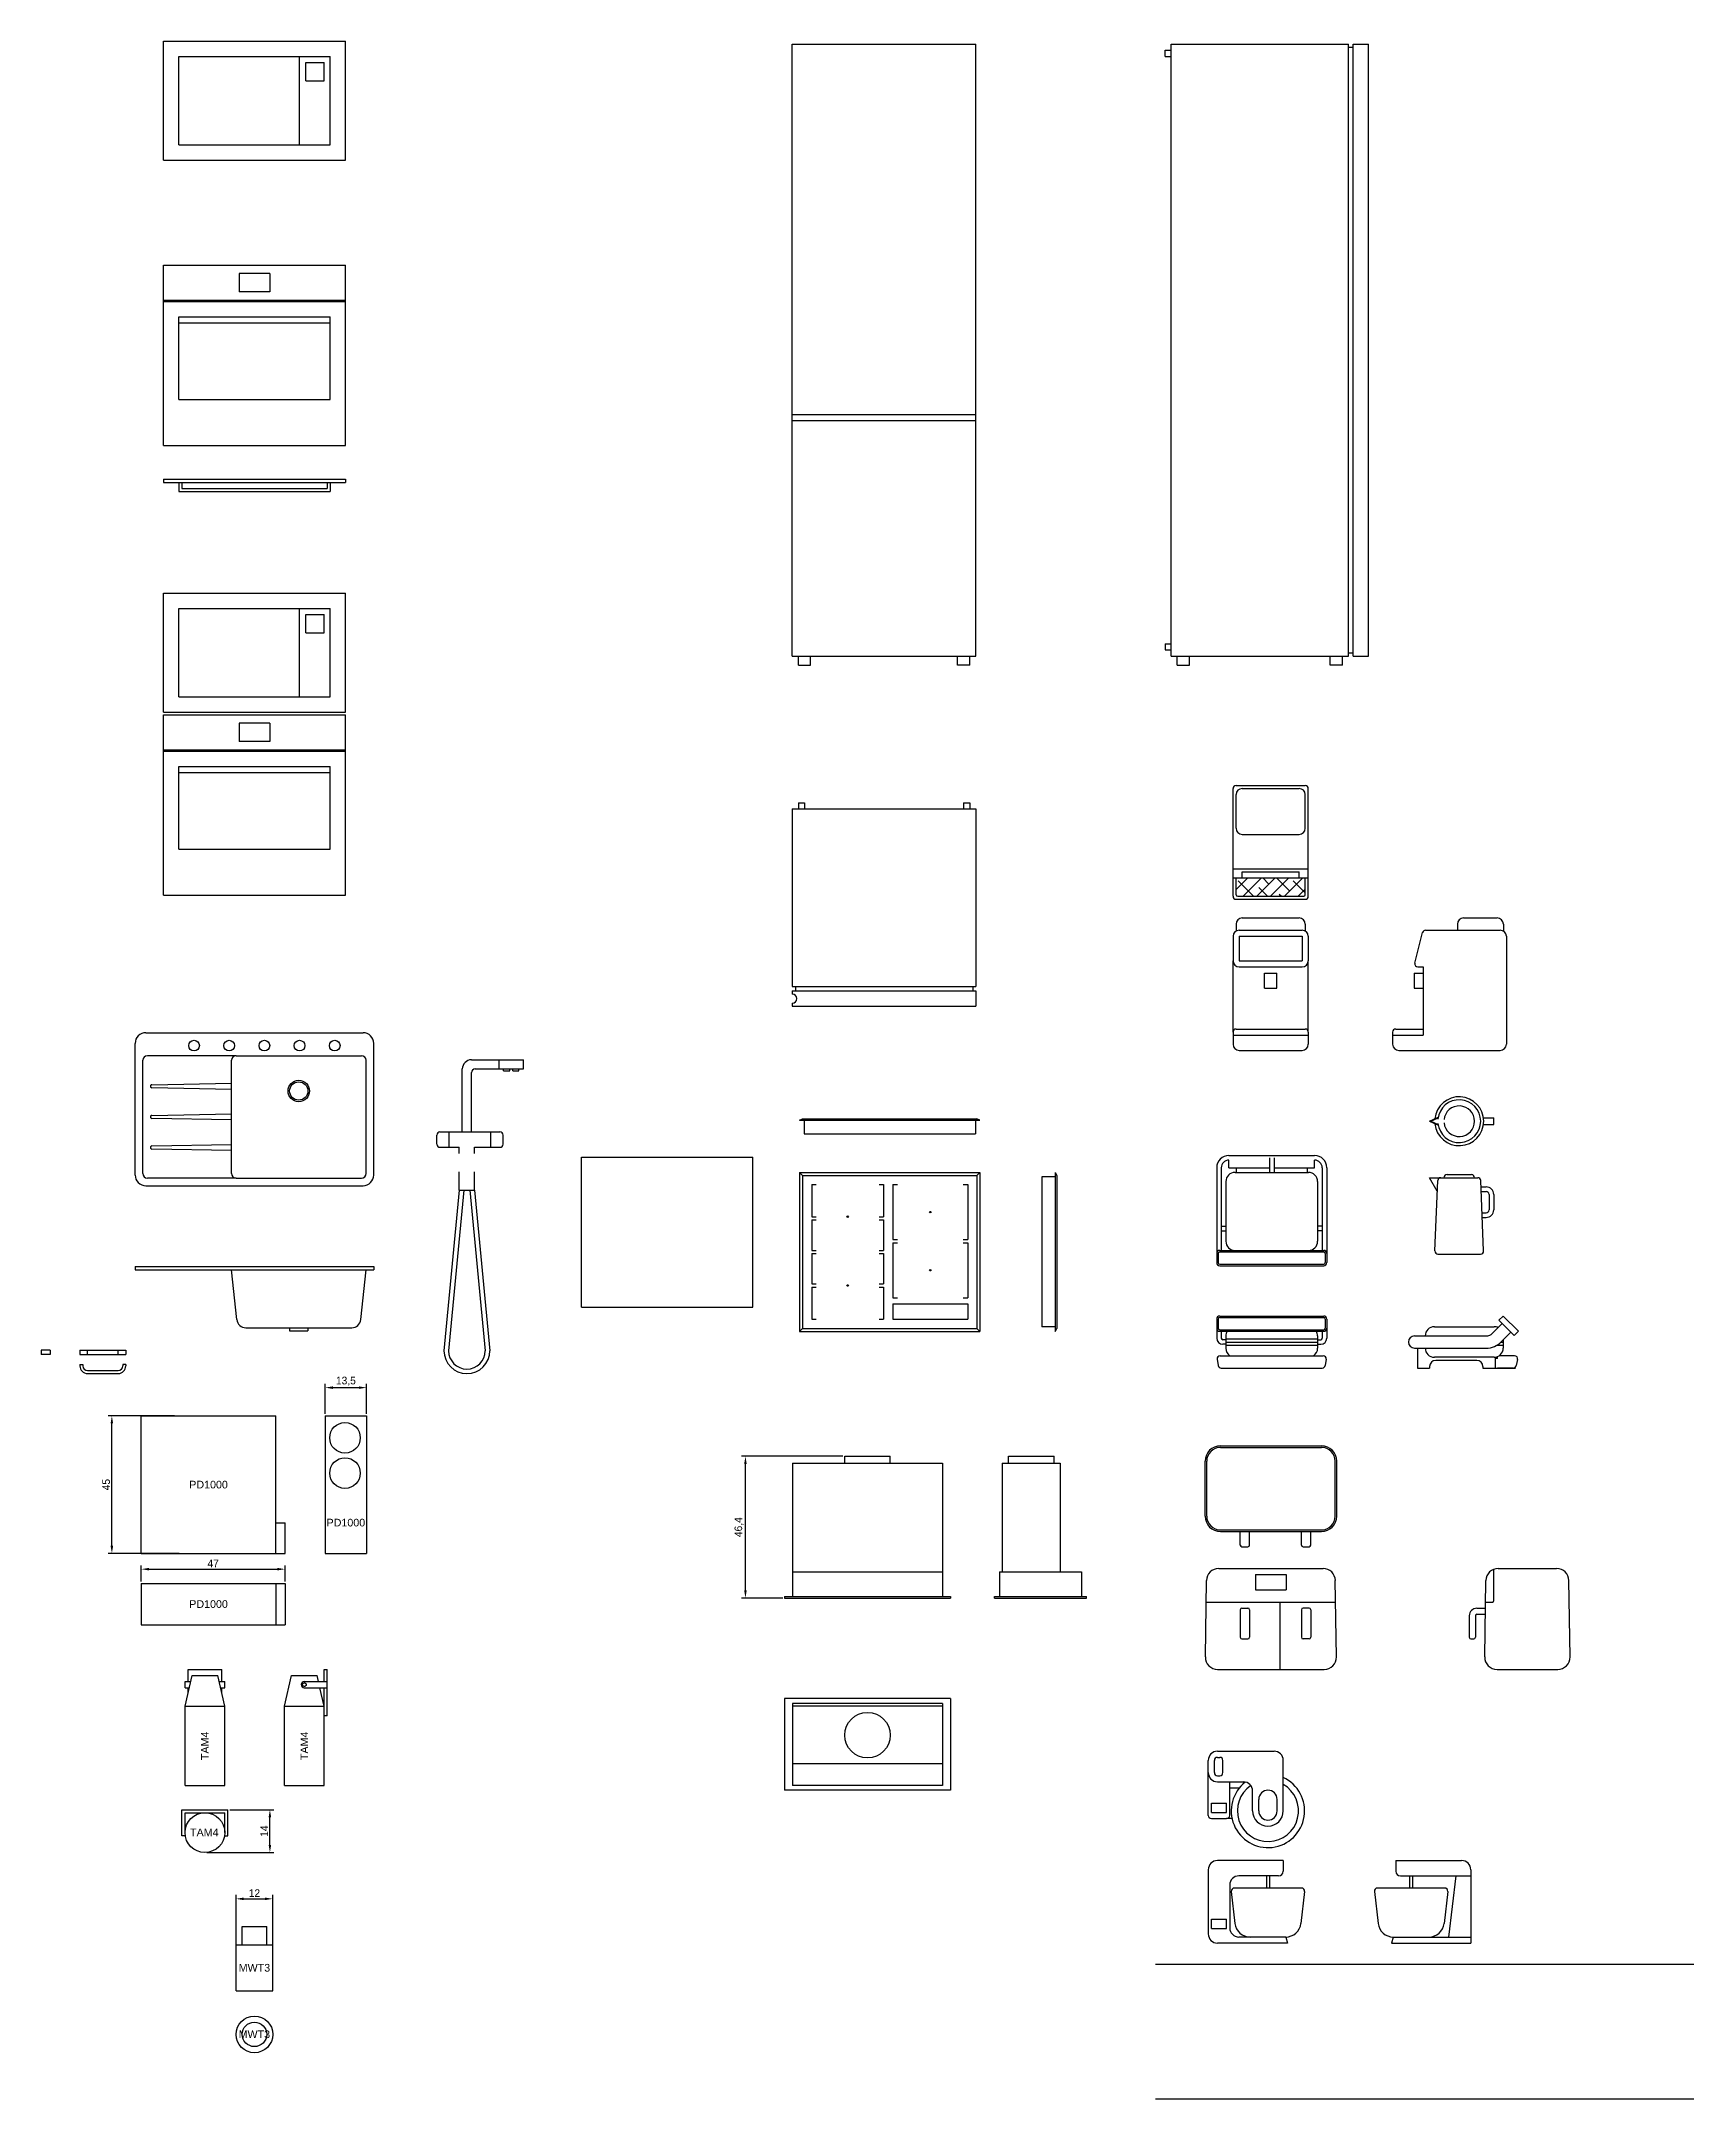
# Model space of a CAD drawing. Header units: millimetres. Extents: x 369 to 7898, y -3373 to 1610.
# Drawn here: x 3644 to 4184, y 485 to 1157 of the extents above; entities that cross this region are included whole.
import ezdxf

# ---------------------------------------------------------------- set-up
doc = ezdxf.new("R2010")
doc.units = ezdxf.units.MM
doc.layers.add('Wymiar', color=7, linetype='Continuous', true_color=0x9e9e9e)
doc.dimstyles.new('ISO-25', dxfattribs={"dimtxt": 2.5, "dimasz": 2.5, "dimexe": 1.25, "dimexo": 0.625, "dimtad": 1, "dimtxsty": 'Standard', "dimcen": 2.5, "dimadec": 0, "dimazin": 0, "dimtfac": 1, "dimtmove": 0, "dimatfit": 3, "dimfxl": 1, "dimarcsym": 0})

msp = doc.modelspace()

# ---------------------------------------------------------------- texts
at = {"char_height": 2.5, "attachment_point": 5}
for s, insert, width in [('{\\fArial|b0|i0|c238|p0;PD1000}', (3698.539, 685.615), 44), ('{\\fArial|b0|i0|c238|p0;PD1000}', (3743.425, 673.189), 13.5), ('{\\fArial|b0|i0|c238|p0;PD1000}', (3698.539, 646.572), 44), ('{\\fArial|b0|i0|c238|p0;TAM4}', (3697.141, 571.922), 9.53534), ('{\\fArial|b0|i0|c238|p0;MWT3}', (3713.534, 527.676), 12), ('{\\fArial|b0|i0|c238|p0;MWT3}', (3713.504, 505.94), 7.49568)]:
    msp.add_mtext(s, dxfattribs=dict(at, insert=insert, width=width))
at = {"char_height": 2.5, "width": 26, "attachment_point": 5, "rotation": 90}
for insert in [(3697.343, 600.236), (3729.844, 600.236)]:
    msp.add_mtext('{\\fArial|b0|i0|c238|p0;TAM4}', dxfattribs=dict(at, insert=insert))

# ---------------------------------------------------------------- blocks, each defined once
blk = doc.blocks.new('Z$W@#29658')
for p, q in [((0, 0), (0, 58.9)), ((0, 58.9), (59.5, 58.9)), ((24.75, 56.2), (24.75, 50.2)), ((34.75, 56.2), (24.75, 56.2)), ((34.75, 56.2), (34.75, 50.2)), ((59.5, 0), (59.5, 58.9)), ((0, 47.5), (59.5, 47.5)), ((34.75, 50.2), (24.75, 50.2)), ((0, 47), (59.5, 47)), ((5, 42), (54.5, 42)), ((5, 15), (5, 42)), ((54.5, 15), (54.5, 42)), ((5, 40), (54.5, 40)), ((5, 15), (54.5, 15)), ((0, 0), (59.5, 0))]:
    blk.add_line(p, q)
blk = doc.blocks.new('Z$W@#22704')
for p, q in [((0, 0), (0, 38.9)), ((0, 38.9), (59.5, 38.9)), ((5, 5), (5, 33.9)), ((5, 33.9), (54.5, 33.9)), ((44.5, 5), (44.5, 33.9)), ((54.5, 5), (54.5, 33.9)), ((59.5, 0), (59.5, 38.9)), ((46.5, 31.9), (52.5, 31.9)), ((46.5, 25.9), (46.5, 31.9)), ((52.5, 25.9), (52.5, 31.9)), ((46.5, 25.9), (52.5, 25.9)), ((0, 0), (59.5, 0)), ((5, 5), (54.5, 5))]:
    blk.add_line(p, q)
blk = doc.blocks.new('*D242')
at = {"color": 0, "lineweight": -2}
for p, q in [((3676.54, 653.95), (3676.54, 659.24)), ((3723.54, 653.95), (3723.54, 659.24)), ((3679.04, 657.99), (3721.04, 657.99))]:
    blk.add_line(p, q, dxfattribs=at)
at = {"color": 0}
for points in [[(3679.04, 658.41), (3679.04, 657.58), (3676.54, 657.99)], [(3721.04, 657.58), (3721.04, 658.41), (3723.54, 657.99)]]:
    blk.add_solid(points, dxfattribs=at)
at = {"layer": 'Defpoints', "color": 0}
for p in [(3676.54, 653.32), (3723.54, 657.99), (3723.54, 653.32)]:
    blk.add_point(p, dxfattribs=at)
at = {"color": 0, "insert": (3700.04, 659.87), "char_height": 2.5, "attachment_point": 5}
blk.add_mtext('47', dxfattribs=at)
blk = doc.blocks.new('*D243')
at = {"color": 0, "lineweight": -2}
for p, q in [((3687.45, 708.12), (3665.68, 708.12)), ((3666.93, 665.62), (3666.93, 705.62)), ((3688.9, 663.12), (3665.68, 663.12))]:
    blk.add_line(p, q, dxfattribs=at)
at = {"color": 0}
for points in [[(3667.34, 705.62), (3666.51, 705.62), (3666.93, 708.12)], [(3666.51, 665.62), (3667.34, 665.62), (3666.93, 663.12)]]:
    blk.add_solid(points, dxfattribs=at)
at = {"layer": 'Defpoints', "color": 0}
for p in [(3666.93, 708.12), (3688.08, 708.12), (3689.53, 663.12)]:
    blk.add_point(p, dxfattribs=at)
at = {"color": 0, "insert": (3665.05, 685.62), "char_height": 2.5, "attachment_point": 5, "rotation": 90}
blk.add_mtext('45', dxfattribs=at)
blk = doc.blocks.new('*D244')
at = {"color": 0, "lineweight": -2}
for p, q in [((3705.47, 579.37), (3719.84, 579.37)), ((3718.59, 567.87), (3718.59, 576.87)), ((3697.97, 565.37), (3719.84, 565.37))]:
    blk.add_line(p, q, dxfattribs=at)
at = {"color": 0}
for points in [[(3719.01, 576.87), (3718.17, 576.87), (3718.59, 579.37)], [(3718.17, 567.87), (3719.01, 567.87), (3718.59, 565.37)]]:
    blk.add_solid(points, dxfattribs=at)
at = {"layer": 'Defpoints', "color": 0}
for p in [(3704.84, 579.37), (3718.59, 579.37), (3697.34, 565.37)]:
    blk.add_point(p, dxfattribs=at)
at = {"color": 0, "insert": (3716.72, 572.37), "char_height": 2.5, "attachment_point": 5, "rotation": 90}
blk.add_mtext('14', dxfattribs=at)
blk = doc.blocks.new('*D245')
at = {"color": 0, "lineweight": -2}
for p, q in [((3905.89, 694.92), (3872.81, 694.92)), ((3874.06, 651.02), (3874.06, 692.42)), ((3886.24, 648.52), (3872.81, 648.52))]:
    blk.add_line(p, q, dxfattribs=at)
at = {"color": 0}
for points in [[(3874.47, 692.42), (3873.64, 692.42), (3874.06, 694.92)], [(3873.64, 651.02), (3874.47, 651.02), (3874.06, 648.52)]]:
    blk.add_solid(points, dxfattribs=at)
at = {"layer": 'Defpoints', "color": 0}
for p in [(3874.06, 694.92), (3906.51, 694.92), (3886.86, 648.52)]:
    blk.add_point(p, dxfattribs=at)
at = {"color": 0, "insert": (3871.97, 671.72), "char_height": 2.5, "attachment_point": 5, "rotation": 90}
blk.add_mtext('46,4', dxfattribs=at)
blk = doc.blocks.new('*D623')
at = {"layer": 'Defpoints', "color": 0}
for p in [(3750.18, 717.33), (3736.68, 708.12), (3750.18, 708.12)]:
    blk.add_point(p, dxfattribs=at)
at = {"layer": 'Wymiar', "color": 0, "lineweight": -2}
for p, q in [((3736.68, 708.74), (3736.68, 718.58)), ((3739.18, 717.33), (3747.68, 717.33)), ((3750.18, 708.74), (3750.18, 718.58))]:
    blk.add_line(p, q, dxfattribs=at)
at = {"layer": 'Wymiar', "color": 0}
for points in [[(3739.18, 717.75), (3739.18, 716.91), (3736.68, 717.33)], [(3747.68, 716.91), (3747.68, 717.75), (3750.18, 717.33)]]:
    blk.add_solid(points, dxfattribs=at)
at = {"layer": 'Wymiar', "color": 0, "insert": (3743.43, 719.41), "char_height": 2.5, "attachment_point": 5}
blk.add_mtext('13,5', dxfattribs=at)
blk = doc.blocks.new('*D624')
at = {"layer": 'Defpoints', "color": 0}
for p in [(3719.53, 550.23), (3707.53, 520.18), (3719.53, 520.18)]:
    blk.add_point(p, dxfattribs=at)
at = {"layer": 'Wymiar', "color": 0, "lineweight": -2}
for p, q in [((3707.53, 520.8), (3707.53, 551.48)), ((3710.03, 550.23), (3717.03, 550.23)), ((3719.53, 520.8), (3719.53, 551.48))]:
    blk.add_line(p, q, dxfattribs=at)
at = {"layer": 'Wymiar', "color": 0}
for points in [[(3710.03, 550.64), (3710.03, 549.81), (3707.53, 550.23)], [(3717.03, 549.81), (3717.03, 550.64), (3719.53, 550.23)]]:
    blk.add_solid(points, dxfattribs=at)
at = {"layer": 'Wymiar', "color": 0, "insert": (3713.53, 552.1), "char_height": 2.5, "attachment_point": 5}
blk.add_mtext('12', dxfattribs=at)

# ---------------------------------------------------------------- dimensions: what is measured, and where the dimension line sits
for base, p1, p2, picture, middle in [((3666.927, 708.115), (3689.529, 663.115), (3688.078, 708.115), '*D243', (3665.052, 685.615)), ((3874.056, 694.919), (3886.862, 648.519), (3906.512, 694.919), '*D245', (3871.973, 671.719)), ((3718.591, 579.367), (3697.343, 565.367), (3704.843, 579.367), '*D244', (3716.716, 572.367))]:
    dim = msp.add_linear_dim(base=base, p1=p1, p2=p2, angle=90, dimstyle='ISO-25')
    dim.commit()
    dim.dimension.update_dxf_attribs({"geometry": picture, "text_midpoint": middle})
dim = msp.add_linear_dim(base=(3723.539, 657.993), p1=(3676.539, 653.322), p2=(3723.539, 653.322), dimstyle='ISO-25')
dim.commit()
dim.dimension.update_dxf_attribs({"geometry": '*D242', "text_midpoint": (3700.039, 659.868)})
at = {"layer": 'Wymiar'}
for base, p1, p2, picture, middle in [((3750.175, 717.33), (3736.675, 708.115), (3750.175, 708.115), '*D623', (3743.425, 719.413)), ((3719.534, 550.228), (3707.534, 520.176), (3719.534, 520.176), '*D624', (3713.534, 552.103))]:
    dim = msp.add_linear_dim(base=base, p1=p1, p2=p2, dimstyle='ISO-25', dxfattribs=at)
    dim.commit()
    dim.dimension.update_dxf_attribs({"geometry": picture, "text_midpoint": middle})

# ---------------------------------------------------------------- hatches: boundary and pattern name
h = msp.add_hatch()
h.set_pattern_fill('ANSI38', color=256, style=0)
h.set_pattern_definition([(45, (2480.4086, 673.128), (-2.245064, 2.245064), []), (135, (2480.4086, 673.128), (-6.735192, 2.245064), [7.9375, -4.7625])])
h.paths.add_polyline_path([(4034.48, 878.464, 0.4142136), (4034.98, 877.964), (4056.58, 877.964, 0.4142136), (4057.08, 878.464), (4057.08, 883.964), (4055.08, 883.964), (4036.48, 883.964), (4034.48, 883.964)])

# ---------------------------------------------------------------- linework, layer by layer
for p, q in [((3683.784, 1118.572), (3683.784, 1157.472)), ((3683.784, 1157.472), (3743.284, 1157.472)), ((3743.284, 1118.572), (3743.284, 1157.472)), ((3688.784, 1123.572), (3688.784, 1152.472)), ((3688.784, 1152.472), (3738.284, 1152.472)), ((3728.284, 1123.572), (3728.284, 1152.472)), ((3730.284, 1150.472), (3736.284, 1150.472)), ((3730.284, 1144.472), (3730.284, 1150.472)), ((3736.284, 1144.472), (3736.284, 1150.472)), ((3738.284, 1123.572), (3738.284, 1152.472)), ((3889.372, 956.483), (3889.372, 1156.483)), ((3889.372, 1156.483), (3949.372, 1156.483)), ((3949.372, 956.483), (3949.372, 1156.483)), ((4011.245, 1154.483), (4013.245, 1154.483)), ((4011.245, 1152.483), (4011.245, 1154.483)), ((4011.245, 1152.483), (4013.245, 1152.483)), ((4013.245, 1156.483), (4071.245, 1156.483)), ((4013.245, 1156.483), (4071.245, 1156.483)), ((4013.245, 956.483), (4013.245, 1156.483)), ((4071.245, 956.483), (4071.245, 1156.483)), ((4071.245, 1155.483), (4072.745, 1155.483)), ((4072.745, 956.483), (4072.745, 1156.483)), ((4072.745, 1156.483), (4077.745, 1156.483)), ((4072.745, 1156.483), (4077.745, 1156.483)), ((4077.745, 956.483), (4077.745, 1156.483)), ((3730.284, 1144.472), (3736.284, 1144.472)), ((3688.784, 1123.572), (3738.284, 1123.572)), ((3683.784, 1118.572), (3743.284, 1118.572)), ((3683.784, 1025.346), (3683.784, 1084.246)), ((3683.784, 1084.246), (3743.284, 1084.246)), ((3743.284, 1025.346), (3743.284, 1084.246)), ((3708.534, 1081.546), (3708.534, 1075.546)), ((3718.534, 1081.546), (3708.534, 1081.546)), ((3718.534, 1081.546), (3718.534, 1075.546)), ((3683.784, 1072.846), (3743.284, 1072.846)), ((3683.784, 1072.346), (3743.284, 1072.346)), ((3718.534, 1075.546), (3708.534, 1075.546)), ((3688.784, 1067.346), (3738.284, 1067.346)), ((3688.784, 1040.346), (3688.784, 1067.346)), ((3688.784, 1065.346), (3738.284, 1065.346)), ((3738.284, 1040.346), (3738.284, 1067.346)), ((3688.784, 1040.346), (3738.284, 1040.346)), ((3889.372, 1035.483), (3949.372, 1035.483)), ((3889.372, 1033.483), (3949.372, 1033.483)), ((3683.784, 1025.346), (3743.284, 1025.346)), ((3683.784, 1014.257), (3683.784, 1013.257)), ((3683.784, 1014.257), (3743.284, 1014.257)), ((3683.784, 1013.257), (3743.284, 1013.257)), ((3688.784, 1013.257), (3688.784, 1010.257)), ((3688.784, 1010.257), (3738.284, 1010.257)), ((3689.784, 1013.257), (3689.784, 1011.257)), ((3689.784, 1011.257), (3737.284, 1011.257)), ((3737.284, 1013.257), (3737.284, 1011.257)), ((3738.284, 1013.257), (3738.284, 1010.257)), ((3743.284, 1014.257), (3743.284, 1013.257)), ((3889.372, 956.483), (3949.372, 956.483)), ((3891.372, 953.483), (3891.372, 956.483)), ((3895.372, 953.483), (3895.372, 956.483)), ((3943.372, 953.483), (3943.372, 956.483)), ((3947.372, 953.483), (3947.372, 956.483)), ((4011.245, 960.483), (4013.245, 960.483)), ((4011.245, 960.483), (4011.245, 958.483)), ((4011.245, 958.483), (4013.245, 958.483)), ((4013.245, 956.483), (4071.245, 956.483)), ((4015.245, 953.483), (4015.245, 956.483)), ((4019.245, 953.483), (4019.245, 956.483)), ((4065.245, 953.483), (4065.245, 956.483)), ((4069.245, 953.483), (4069.245, 956.483)), ((4071.245, 957.483), (4072.745, 957.483)), ((4072.745, 956.483), (4077.745, 956.483)), ((3891.372, 953.483), (3895.372, 953.483)), ((3947.372, 953.483), (3943.372, 953.483)), ((4015.245, 953.483), (4019.245, 953.483)), ((4069.245, 953.483), (4065.245, 953.483)), ((3891.372, 908.486), (3893.372, 908.486)), ((3891.372, 908.486), (3891.372, 906.486)), ((3893.372, 908.486), (3893.372, 906.486)), ((3945.372, 908.486), (3945.372, 906.486)), ((3945.372, 908.486), (3947.372, 908.486)), ((3947.372, 908.486), (3947.372, 906.486)), ((4033.48, 877.964), (4033.48, 913.164)), ((4034.48, 914.164), (4057.08, 914.164)), ((4034.48, 900.164), (4034.48, 911.164)), ((4036.48, 913.164), (4055.08, 913.164)), ((4057.08, 900.164), (4057.08, 911.164)), ((4058.08, 877.964), (4058.08, 913.164)), ((3889.372, 906.486), (3889.372, 848.486)), ((3889.372, 906.486), (3949.372, 906.486)), ((3949.372, 906.486), (3949.372, 848.486)), ((4036.48, 898.164), (4055.08, 898.164)), ((4033.48, 886.964), (4058.08, 886.964)), ((4033.48, 883.964), (4058.08, 883.964)), ((4034.48, 878.464), (4034.48, 883.964)), ((4036.48, 883.964), (4036.48, 885.964)), ((4036.48, 885.964), (4055.08, 885.964)), ((4055.08, 883.964), (4055.08, 885.964)), ((4057.08, 878.464), (4057.08, 883.964)), ((4034.48, 876.964), (4057.08, 876.964)), ((4034.98, 877.964), (4056.58, 877.964)), ((4034.48, 868.859), (4034.48, 866.591)), ((4036.48, 870.859), (4055.08, 870.859)), ((4057.08, 868.859), (4057.08, 866.591)), ((4106.833, 868.859), (4106.833, 866.859)), ((4108.833, 870.859), (4119.833, 870.859)), ((4121.833, 868.859), (4121.833, 866.591)), ((4033.48, 864.859), (4033.48, 856.859)), ((4035.48, 866.859), (4056.08, 866.859)), ((4035.48, 864.859), (4056.08, 864.859)), ((4035.48, 864.859), (4035.48, 856.859)), ((4056.08, 864.859), (4056.08, 856.859)), ((4058.08, 864.859), (4058.08, 856.859)), ((4092.944, 856.102), (4095.444, 866.102)), ((4096.414, 866.859), (4120.833, 866.859)), ((4122.833, 864.859), (4122.833, 829.559)), ((4033.48, 833.559), (4033.48, 856.859)), ((4035.48, 856.859), (4056.08, 856.859)), ((4035.48, 854.859), (4056.08, 854.859)), ((4058.08, 833.559), (4058.08, 856.859)), ((4093.914, 854.859), (4095.633, 854.859)), ((4095.633, 854.859), (4095.633, 832.559)), ((3889.372, 848.486), (3949.372, 848.486)), ((3890.372, 848.486), (3890.372, 846.986)), ((3948.372, 848.486), (3948.372, 846.986)), ((4043.78, 852.859), (4047.78, 852.859)), ((4043.78, 847.859), (4043.78, 852.859)), ((4043.78, 847.859), (4047.78, 847.859)), ((4047.78, 847.859), (4047.78, 852.859)), ((4092.633, 852.859), (4092.633, 847.859)), ((4092.633, 852.859), (4095.633, 852.859)), ((4092.633, 847.859), (4095.633, 847.859)), ((3889.372, 846.986), (3949.372, 846.986)), ((3889.372, 846.986), (3889.372, 845.986)), ((3889.372, 842.986), (3889.372, 841.986)), ((3889.372, 841.986), (3949.372, 841.986)), ((3949.372, 846.986), (3949.372, 841.986)), ((4034.48, 834.559), (4057.08, 834.559)), ((4086.633, 834.559), (4095.633, 834.559)), ((3674.534, 786.834), (3674.534, 829.834)), ((3678.034, 833.334), (3749.034, 833.334)), ((3752.534, 786.834), (3752.534, 829.834)), ((4033.48, 833.559), (4033.48, 829.559)), ((4033.48, 832.559), (4058.08, 832.559)), ((4035.48, 827.559), (4056.08, 827.559)), ((4058.08, 833.559), (4058.08, 829.559)), ((4085.633, 833.559), (4085.633, 829.559)), ((4085.633, 832.559), (4095.633, 832.559)), ((4087.633, 827.559), (4120.833, 827.559)), ((3677.034, 787.334), (3677.034, 824.334)), ((3707.534, 825.834), (3678.534, 825.834)), ((3706.034, 787.334), (3706.034, 824.334)), ((3707.534, 825.834), (3748.534, 825.834)), ((3750.034, 787.334), (3750.034, 824.334)), ((3781.496, 800.902), (3781.496, 821.502)), ((3784.496, 824.502), (3801.496, 824.502)), ((3785.69, 821.502), (3801.496, 821.502)), ((3793.496, 821.502), (3793.496, 824.502)), ((3794.996, 820.902), (3794.996, 821.502)), ((3794.996, 820.902), (3796.996, 820.902)), ((3796.996, 820.902), (3796.996, 821.502)), ((3797.996, 820.902), (3797.996, 821.502)), ((3797.996, 820.902), (3799.996, 820.902)), ((3799.996, 820.902), (3799.996, 821.502)), ((3801.496, 821.502), (3801.496, 824.502)), ((3680.039, 816.334), (3706.034, 816.834)), ((3706.034, 814.834), (3680.039, 815.334)), ((3784.496, 800.902), (3784.496, 820.308)), ((3680.039, 806.334), (3706.034, 806.834)), ((3706.034, 804.834), (3680.039, 805.334)), ((3774.196, 800.902), (3793.796, 800.902)), ((3777.196, 795.902), (3777.196, 800.902)), ((3790.796, 795.902), (3790.796, 800.902)), ((3891.727, 804.707), (3892.727, 805.207)), ((3891.727, 804.707), (3950.727, 804.707)), ((3892.727, 805.207), (3949.727, 805.207)), ((3893.227, 804.707), (3893.227, 800.307)), ((3949.227, 804.707), (3949.227, 800.307)), ((3950.727, 804.707), (3949.727, 805.207)), ((4097.698, 804.417), (4100.548, 805.742)), ((4097.698, 804.417), (4100.548, 803.091)), ((4098.173, 804.417), (4100.506, 805.502)), ((4098.173, 804.417), (4100.506, 803.331)), ((4115.35, 805.486), (4118.698, 805.486)), ((4115.35, 803.347), (4118.698, 803.347)), ((4118.698, 803.347), (4118.698, 805.486)), ((3680.039, 796.334), (3706.034, 796.834)), ((3706.034, 794.834), (3680.039, 795.334)), ((3773.196, 796.902), (3773.196, 799.902)), ((3774.196, 795.902), (3780.496, 795.902)), ((3780.496, 793.902), (3780.496, 795.902)), ((3785.496, 795.902), (3793.796, 795.902)), ((3785.496, 793.902), (3785.496, 795.902)), ((3794.796, 796.902), (3794.796, 799.902)), ((3893.227, 800.307), (3949.227, 800.307)), ((3780.496, 781.902), (3780.496, 787.902)), ((3785.496, 781.902), (3785.496, 787.902)), ((3820.439, 743.68), (3820.439, 792.68)), ((3820.439, 792.68), (3876.439, 792.68)), ((3876.439, 743.68), (3876.439, 792.68)), ((3891.727, 787.706), (3891.727, 735.706)), ((3891.727, 787.706), (3950.727, 787.706)), ((3891.727, 787.706), (3892.727, 786.706)), ((3950.727, 787.706), (3949.727, 786.706)), ((3950.727, 787.706), (3950.727, 735.706)), ((3975.332, 787.706), (3975.332, 735.706)), ((3975.332, 787.706), (3975.832, 786.706)), ((4028.118, 789.19), (4028.118, 760.19)), ((4029.618, 789.19), (4029.618, 762.19)), ((4032.118, 793.19), (4060.118, 793.19)), ((4032.118, 789.19), (4032.118, 791.69)), ((4032.118, 789.19), (4045.368, 789.19)), ((4034.118, 787.69), (4058.118, 787.69)), ((4034.5, 789.19), (4034.5, 787.69)), ((4045.368, 792.44), (4045.368, 787.69)), ((4046.868, 792.44), (4046.868, 787.69)), ((4046.868, 789.19), (4060.118, 789.19)), ((4057.736, 789.19), (4057.736, 787.69)), ((4060.118, 789.19), (4060.118, 791.69)), ((4062.618, 789.19), (4062.618, 762.19)), ((4064.118, 789.19), (4064.118, 760.19)), ((3678.034, 783.334), (3749.034, 783.334)), ((3707.534, 785.834), (3678.534, 785.834)), ((3707.534, 785.834), (3748.534, 785.834)), ((3780.496, 781.902), (3775.496, 729.402)), ((3782.01, 781.902), (3776.996, 729.402)), ((3780.496, 781.902), (3785.496, 781.902)), ((3783.982, 781.902), (3788.996, 729.402)), ((3785.496, 781.902), (3790.496, 729.402)), ((3892.727, 786.706), (3892.727, 736.706)), ((3892.727, 786.706), (3949.727, 786.706)), ((3895.727, 783.706), (3897.227, 783.706)), ((3895.727, 783.706), (3895.727, 773.206)), ((3917.727, 783.706), (3919.227, 783.706)), ((3919.227, 783.706), (3919.227, 773.206)), ((3922.227, 783.706), (3922.227, 765.706)), ((3922.227, 783.706), (3923.727, 783.706)), ((3945.227, 783.706), (3946.727, 783.706)), ((3946.727, 783.706), (3946.727, 765.706)), ((3949.727, 786.706), (3949.727, 736.706)), ((3975.332, 786.206), (3970.932, 786.206)), ((3970.932, 786.206), (3970.932, 737.206)), ((3975.832, 786.706), (3975.832, 736.706)), ((4031.118, 784.69), (4031.118, 765.19)), ((4061.118, 784.69), (4061.118, 765.19)), ((4097.698, 785.954), (4101.383, 785.954)), ((4100.244, 781.522), (4097.698, 785.954)), ((4099.463, 761.994), (4100.383, 784.994)), ((4101.383, 785.954), (4113.461, 785.954)), ((4102.422, 785.954), (4102.422, 785.954)), ((4103.422, 786.954), (4111.422, 786.954)), ((4112.422, 785.954), (4112.422, 785.954)), ((4115.38, 761.994), (4114.46, 784.994)), ((4114.542, 782.954), (4116.198, 782.954)), ((4114.602, 781.454), (4116.198, 781.454)), ((4117.198, 780.454), (4117.198, 775.454)), ((4118.698, 780.454), (4118.698, 775.454)), ((4114.882, 774.454), (4116.198, 774.454)), ((3895.727, 773.206), (3897.227, 773.206)), ((3895.727, 772.206), (3897.227, 772.206)), ((3895.727, 772.206), (3895.727, 762.206)), ((3917.727, 773.206), (3919.227, 773.206)), ((3917.727, 772.206), (3919.227, 772.206)), ((3919.227, 772.206), (3919.227, 762.206)), ((4029.618, 770.058), (4031.118, 770.058)), ((4029.618, 768.558), (4031.118, 768.558)), ((4062.618, 770.058), (4061.118, 770.058)), ((4062.618, 768.558), (4061.118, 768.558)), ((4114.942, 772.954), (4116.198, 772.954)), ((3895.727, 762.206), (3897.227, 762.206)), ((3895.727, 761.206), (3897.227, 761.206)), ((3895.727, 761.206), (3895.727, 751.206)), ((3917.727, 762.206), (3919.227, 762.206)), ((3917.727, 761.206), (3919.227, 761.206)), ((3919.227, 761.206), (3919.227, 751.206)), ((3922.227, 765.706), (3923.727, 765.706)), ((3922.227, 764.706), (3923.727, 764.706)), ((3922.227, 764.706), (3922.227, 746.706)), ((3945.227, 765.706), (3946.727, 765.706)), ((3945.227, 764.706), (3946.727, 764.706)), ((3946.727, 764.706), (3946.727, 746.706)), ((4028.118, 760.19), (4028.118, 758.19)), ((4028.618, 761.19), (4028.618, 758.19)), ((4029.118, 762.19), (4063.118, 762.19)), ((4029.118, 761.69), (4063.118, 761.69)), ((4034.118, 762.19), (4058.118, 762.19)), ((4063.618, 761.19), (4063.618, 758.19)), ((4064.118, 760.19), (4064.118, 758.19)), ((4100.463, 760.954), (4114.381, 760.954)), ((3674.534, 756.88), (3674.534, 755.88)), ((3674.534, 756.88), (3752.534, 756.88)), ((3674.534, 755.88), (3752.534, 755.88)), ((3707.752, 739.566), (3706.034, 755.88)), ((3748.317, 739.566), (3750.034, 755.88)), ((3752.534, 756.88), (3752.534, 755.88)), ((4029.118, 757.69), (4063.118, 757.69)), ((4029.118, 757.19), (4063.118, 757.19)), ((3895.727, 751.206), (3897.227, 751.206)), ((3895.727, 750.206), (3897.227, 750.206)), ((3895.727, 750.206), (3895.727, 739.706)), ((3917.727, 751.206), (3919.227, 751.206)), ((3917.727, 750.206), (3919.227, 750.206)), ((3919.227, 750.206), (3919.227, 739.706)), ((3922.227, 746.706), (3923.727, 746.706)), ((3945.227, 746.706), (3946.727, 746.706)), ((3820.439, 743.68), (3876.439, 743.68)), ((3922.227, 744.706), (3922.227, 739.706)), ((3922.227, 744.706), (3946.727, 744.706)), ((3946.727, 744.706), (3946.727, 739.706)), ((4029.118, 740.745), (4063.118, 740.745)), ((4029.118, 740.245), (4063.118, 740.245)), ((4034.118, 740.745), (4058.118, 740.745)), ((4120.379, 739.331), (4121.794, 740.745)), ((4121.794, 740.745), (4126.794, 735.745)), ((3710.735, 736.88), (3745.334, 736.88)), ((3725.034, 736.88), (3725.034, 735.88)), ((3725.034, 735.88), (3731.034, 735.88)), ((3731.034, 736.88), (3731.034, 735.88)), ((3892.727, 736.706), (3891.727, 735.706)), ((3891.727, 735.706), (3950.727, 735.706)), ((3892.727, 736.706), (3949.727, 736.706)), ((3895.727, 739.706), (3897.227, 739.706)), ((3917.727, 739.706), (3919.227, 739.706)), ((3922.227, 739.706), (3946.727, 739.706)), ((3949.727, 736.706), (3950.727, 735.706)), ((3975.332, 737.206), (3970.932, 737.206)), ((3975.332, 735.706), (3975.832, 736.706)), ((4028.118, 739.745), (4028.118, 736.745)), ((4028.118, 736.745), (4028.118, 733.495)), ((4028.618, 739.745), (4028.618, 736.745)), ((4029.118, 736.245), (4063.118, 736.245)), ((4029.118, 735.745), (4063.118, 735.745)), ((4029.618, 735.745), (4029.618, 733.495)), ((4031.118, 734.245), (4031.118, 730.245)), ((4031.118, 733.245), (4061.118, 733.245)), ((4061.118, 734.245), (4061.118, 730.245)), ((4062.618, 735.745), (4062.618, 733.495)), ((4063.618, 739.745), (4063.618, 736.745)), ((4064.118, 739.745), (4064.118, 736.745)), ((4064.118, 736.745), (4064.118, 733.495)), ((4092.794, 734.245), (4116.223, 734.245)), ((4096.294, 734.245), (4096.294, 734.245)), ((4099.294, 737.245), (4118.794, 737.245)), ((4121.465, 738.245), (4118.344, 735.124)), ((4120.379, 739.331), (4125.379, 734.331)), ((4124.294, 735.417), (4121.172, 732.296)), ((4125.379, 734.331), (4126.794, 735.745)), ((3646.803, 729.63), (3643.803, 729.63)), ((3643.803, 729.63), (3643.803, 728.13)), ((3646.803, 728.13), (3643.803, 728.13)), ((3646.803, 729.63), (3646.803, 728.13)), ((3656.474, 729.63), (3671.474, 729.63)), ((3656.474, 729.63), (3656.474, 728.13)), ((3656.474, 728.13), (3671.474, 728.13)), ((3658.974, 728.13), (3658.974, 729.63)), ((3668.974, 728.13), (3668.974, 729.63)), ((3671.474, 729.63), (3671.474, 728.13)), ((4028.3, 726.59), (4028.615, 724.59)), ((4029.288, 727.745), (4062.948, 727.745)), ((4031.118, 732.995), (4030.118, 732.995)), ((4031.118, 731.495), (4030.118, 731.495)), ((4031.118, 732.245), (4061.118, 732.245)), ((4031.118, 731.245), (4061.118, 731.245)), ((4061.118, 732.995), (4062.118, 732.995)), ((4061.118, 731.495), (4062.118, 731.495)), ((4063.936, 726.59), (4063.622, 724.59)), ((4092.794, 730.245), (4116.223, 730.245)), ((4093.718, 730.245), (4093.718, 723.745)), ((4118.794, 727.245), (4099.294, 727.245)), ((4119.129, 727.245), (4119.129, 723.745)), ((4119.951, 726.83), (4119.129, 726.83)), ((4119.828, 731.245), (4121.794, 731.245)), ((4119.951, 726.83), (4119.951, 727.478)), ((4125.524, 727.745), (4120.452, 727.745)), ((4121.122, 732.245), (4121.794, 732.245)), ((4121.794, 732.917), (4121.794, 730.245)), ((4126.496, 726.511), (4126.014, 724.511)), ((3656.474, 724.926), (3656.474, 724.426)), ((3656.474, 724.926), (3657.474, 724.926)), ((3657.474, 724.926), (3657.474, 724.426)), ((3658.974, 722.926), (3668.974, 722.926)), ((3658.974, 721.926), (3668.974, 721.926)), ((3671.474, 724.926), (3670.474, 724.926)), ((3670.474, 724.926), (3670.474, 724.426)), ((3671.474, 724.926), (3671.474, 724.426)), ((4029.603, 723.745), (4062.634, 723.745)), ((4093.718, 723.745), (4097.718, 723.745)), ((4097.718, 724.245), (4097.718, 723.745)), ((4113.129, 726.245), (4099.718, 726.245)), ((4115.129, 724.245), (4115.129, 723.745)), ((4115.129, 723.745), (4125.829, 723.745)), ((4125.042, 723.745), (4119.951, 723.745)), ((3676.539, 663.115), (3676.539, 708.115)), ((3676.539, 708.115), (3720.539, 708.115)), ((3720.539, 663.115), (3720.539, 708.115)), ((3736.675, 708.115), (3750.175, 708.115)), ((3736.675, 708.115), (3736.675, 663.115)), ((3750.175, 708.115), (3750.175, 663.115)), ((3906.512, 692.619), (3906.512, 694.919)), ((3906.512, 694.919), (3921.412, 694.919)), ((3921.412, 692.619), (3921.412, 694.919)), ((3960.071, 694.919), (3974.971, 694.919)), ((3960.071, 692.619), (3960.071, 694.919)), ((3960.071, 694.919), (3974.971, 694.919)), ((3974.971, 692.619), (3974.971, 694.919)), ((4024.348, 675.307), (4024.348, 693.307)), ((4024.848, 675.307), (4024.848, 693.307)), ((4029.348, 698.307), (4062.348, 698.307)), ((4029.348, 697.807), (4062.348, 697.807)), ((4066.848, 675.307), (4066.848, 693.307)), ((4067.348, 675.307), (4067.348, 693.307)), ((3889.462, 692.619), (3938.462, 692.619)), ((3889.462, 692.619), (3889.462, 649.019)), ((3938.462, 692.619), (3938.462, 649.019)), ((3958.021, 692.619), (3976.921, 692.619)), ((3958.021, 692.619), (3958.021, 657.119)), ((3976.921, 692.619), (3976.921, 657.119)), ((3720.539, 673.115), (3723.539, 673.115)), ((3723.539, 663.115), (3723.539, 673.115)), ((4029.348, 670.807), (4062.348, 670.807)), ((4029.348, 670.307), (4062.348, 670.307)), ((4035.848, 665.807), (4035.848, 670.307)), ((4038.848, 665.807), (4038.848, 670.307)), ((4055.848, 665.807), (4055.848, 670.307)), ((4058.848, 665.807), (4058.848, 670.307)), ((3676.539, 663.115), (3723.539, 663.115)), ((3736.675, 663.115), (3750.175, 663.115)), ((4036.348, 665.307), (4038.348, 665.307)), ((4056.348, 665.307), (4058.348, 665.307)), ((3676.539, 653.322), (3676.539, 639.822)), ((3676.539, 653.322), (3723.539, 653.322)), ((3720.539, 653.322), (3720.539, 639.822)), ((3723.539, 653.322), (3723.539, 639.822)), ((3889.462, 657.119), (3938.462, 657.119)), ((3957.121, 657.119), (3983.921, 657.119)), ((3957.121, 657.119), (3957.121, 649.019)), ((3983.921, 657.119), (3983.921, 649.019)), ((4024.41, 629.287), (4024.789, 654.287)), ((4028.788, 658.226), (4062.909, 658.226)), ((4040.848, 656.226), (4050.848, 656.226)), ((4040.848, 656.226), (4040.848, 651.226)), ((4050.848, 656.226), (4050.848, 651.226)), ((4067.287, 629.287), (4066.908, 654.287)), ((4115.767, 629.287), (4116.145, 654.287)), ((4118.776, 647.726), (4118.776, 657.985)), ((4120.145, 658.226), (4139.265, 658.226)), ((4143.643, 629.287), (4143.265, 654.287)), ((3886.862, 649.019), (3941.062, 649.019)), ((3886.862, 649.019), (3886.862, 648.519)), ((3886.862, 648.519), (3941.062, 648.519)), ((3941.062, 649.019), (3941.062, 648.519)), ((3955.521, 649.019), (3985.521, 649.019)), ((3955.521, 648.519), (3955.521, 649.019)), ((3955.521, 648.519), (3985.521, 648.519)), ((3985.521, 648.519), (3985.521, 649.019)), ((4024.682, 647.226), (4067.015, 647.226)), ((4040.848, 651.226), (4050.848, 651.226)), ((4048.848, 625.226), (4048.848, 647.226)), ((4116.038, 647.226), (4118.276, 647.226)), ((3676.539, 639.822), (3723.539, 639.822)), ((4035.848, 644.726), (4035.848, 635.726)), ((4036.348, 645.226), (4038.348, 645.226)), ((4038.848, 644.726), (4038.848, 635.726)), ((4055.848, 644.726), (4055.848, 635.726)), ((4058.348, 645.226), (4056.348, 645.226)), ((4058.848, 644.726), (4058.848, 635.726)), ((4110.705, 642.726), (4110.705, 635.726)), ((4112.705, 642.726), (4112.705, 635.726)), ((4113.205, 645.226), (4116.008, 645.226)), ((4113.205, 643.226), (4115.978, 643.226)), ((4036.348, 635.226), (4038.348, 635.226)), ((4058.348, 635.226), (4056.348, 635.226)), ((4111.205, 635.226), (4112.205, 635.226)), ((3690.843, 613.236), (3693.169, 623.236)), ((3690.843, 621.236), (3692.704, 621.236)), ((3690.843, 619.236), (3690.843, 621.236)), ((3690.843, 619.236), (3692.238, 619.236)), ((3691.843, 625.236), (3702.843, 625.236)), ((3691.843, 621.236), (3691.843, 625.236)), ((3691.843, 617.534), (3691.843, 619.236)), ((3693.169, 623.236), (3701.516, 623.236)), ((3703.843, 613.236), (3701.516, 623.236)), ((3701.981, 621.236), (3703.843, 621.236)), ((3702.447, 619.236), (3703.843, 619.236)), ((3702.843, 621.236), (3702.843, 625.236)), ((3702.843, 617.534), (3702.843, 619.236)), ((3703.843, 619.236), (3703.843, 621.236)), ((3723.344, 613.236), (3725.671, 623.236)), ((3725.671, 623.236), (3734.018, 623.236)), ((3729.844, 621.236), (3737.344, 621.236)), ((3729.844, 619.236), (3737.344, 619.236)), ((3734.483, 621.236), (3734.018, 623.236)), ((3736.344, 613.236), (3734.948, 619.236)), ((3736.344, 621.236), (3736.344, 625.236)), ((3736.344, 625.236), (3737.344, 625.236)), ((3736.344, 613.236), (3736.344, 619.236)), ((3737.344, 610.056), (3737.344, 625.236)), ((4028.409, 625.226), (4063.287, 625.226)), ((4119.766, 625.226), (4139.644, 625.226)), ((3690.843, 587.236), (3690.843, 613.236)), ((3690.843, 613.236), (3703.843, 613.236)), ((3703.843, 587.236), (3703.843, 613.236)), ((3723.344, 587.236), (3723.344, 613.236)), ((3723.344, 613.236), (3736.344, 613.236)), ((3736.344, 587.236), (3736.344, 613.236)), ((3886.862, 615.727), (3886.862, 585.727)), ((3941.062, 615.727), (3886.862, 615.727)), ((3889.462, 614.127), (3889.462, 587.327)), ((3938.462, 614.127), (3889.462, 614.127)), ((3938.462, 613.227), (3889.462, 613.227)), ((3938.462, 614.127), (3938.462, 587.327)), ((3941.062, 615.727), (3941.062, 585.727)), ((3737.344, 610.056), (3736.344, 610.056)), ((3938.462, 594.327), (3889.462, 594.327)), ((4025.379, 591.472), (4025.379, 595.472)), ((4027.379, 591.472), (4027.379, 595.472)), ((4028.379, 598.472), (4046.879, 598.472)), ((4028.379, 596.472), (4029.151, 596.472)), ((4030.151, 591.472), (4030.151, 595.472)), ((4049.879, 578.972), (4049.879, 595.472)), ((3690.843, 587.236), (3703.843, 587.236)), ((3723.344, 587.236), (3736.344, 587.236)), ((3941.062, 585.727), (3886.862, 585.727)), ((3938.462, 587.327), (3889.462, 587.327)), ((4025.379, 577.472), (4025.379, 591.472)), ((4028.379, 590.472), (4029.151, 590.472)), ((4028.379, 588.472), (4036.879, 588.472)), ((4032.379, 577.472), (4032.379, 588.472)), ((4032.379, 586.472), (4035.512, 586.472)), ((4039.879, 578.972), (4039.879, 585.472)), ((3689.843, 579.367), (3704.843, 579.367)), ((3689.843, 570.867), (3689.843, 579.367)), ((3704.843, 570.867), (3704.843, 579.367)), ((4026.379, 581.472), (4031.379, 581.472)), ((4026.379, 578.472), (4026.379, 581.472)), ((4026.379, 578.472), (4031.379, 578.472)), ((4031.379, 578.472), (4031.379, 581.472)), ((4041.879, 578.972), (4041.879, 582.724)), ((4047.879, 578.972), (4047.879, 582.724)), ((3690.843, 578.367), (3703.843, 578.367)), ((3690.843, 571.867), (3690.843, 578.367)), ((3703.843, 571.867), (3703.843, 578.367)), ((4026.379, 576.472), (4031.379, 576.472)), ((4033.143, 576.472), (4031.379, 576.472)), ((3690.92, 570.867), (3689.843, 570.867)), ((3703.765, 570.867), (3704.843, 570.867)), ((4025.379, 559.746), (4025.379, 538.746)), ((4049.879, 562.746), (4028.379, 562.746)), ((4049.879, 562.746), (4049.879, 559.246)), ((4086.671, 562.746), (4108.171, 562.746)), ((4086.671, 562.746), (4086.671, 559.246)), ((4111.171, 559.746), (4111.171, 535.746)), ((4032.379, 554.746), (4032.379, 540.746)), ((4032.886, 552.631), (4034.096, 542.171)), ((4055.879, 553.746), (4033.879, 553.746)), ((4048.379, 557.746), (4035.379, 557.746)), ((4044.379, 557.746), (4044.379, 553.746)), ((4045.379, 557.746), (4045.379, 553.746)), ((4056.873, 552.631), (4055.663, 542.171)), ((4079.678, 552.631), (4080.887, 542.171)), ((4102.671, 553.746), (4080.671, 553.746)), ((4088.171, 557.746), (4111.171, 557.746)), ((4091.171, 557.746), (4091.171, 553.746)), ((4092.171, 557.746), (4092.171, 553.746)), ((4103.664, 552.631), (4102.455, 542.171)), ((4106.269, 557.746), (4103.956, 537.746)), ((3709.534, 541.176), (3717.534, 541.176)), ((3709.534, 535.176), (3709.534, 541.176)), ((3717.534, 535.176), (3717.534, 541.176)), ((4026.379, 543.547), (4031.379, 543.547)), ((4026.379, 540.547), (4026.379, 543.547)), ((4026.379, 540.547), (4031.379, 540.547)), ((4031.379, 540.547), (4031.379, 543.547)), ((3707.534, 520.176), (3707.534, 535.176)), ((3707.534, 535.176), (3719.534, 535.176)), ((3719.534, 520.176), (3719.534, 535.176)), ((4051.276, 535.746), (4028.379, 535.746)), ((4050.696, 537.746), (4035.379, 537.746)), ((4050.696, 537.746), (4051.276, 535.746)), ((4085.854, 537.746), (4085.274, 535.746)), ((4085.274, 535.746), (4111.171, 535.746)), ((4085.854, 537.746), (4097.488, 537.746)), ((4085.854, 537.746), (4111.171, 537.746)), ((4008.139, 528.845), (4184.118, 528.845)), ((3707.534, 520.176), (3719.534, 520.176)), ((4008.139, 484.845), (4184.118, 484.845))]:
    msp.add_line(p, q)
for centre, radius in [((3693.784, 829.134), 1.75), ((3705.284, 829.134), 1.75), ((3716.784, 829.134), 1.75), ((3728.284, 829.134), 1.75), ((3739.784, 829.134), 1.75), ((3728.034, 814.294), 3.5), ((3728.034, 814.294), 3), ((3934.477, 774.706), 0.25), ((3907.477, 773.206), 0.25), ((3934.477, 755.706), 0.25), ((3907.477, 750.706), 0.25), ((3743.138, 700.933), 5), ((3743.138, 689.395), 5), ((3729.844, 620.236), 0.612), ((3913.962, 603.727), 7.45), ((3697.343, 571.867), 6.5), ((3713.534, 505.916), 6), ((3713.534, 505.916), 4)]:
    msp.add_circle(centre, radius)
for centre, radius, start, end in [((4034.48, 913.164), 1, 90, 180), ((4036.48, 911.164), 2, 90, 180), ((4055.08, 911.164), 2, 0, 90), ((4057.08, 913.164), 1, 0, 90), ((4036.48, 900.164), 2, 180, 270), ((4055.08, 900.164), 2, 270, 0), ((4034.48, 877.964), 1, 180, 270), ((4034.98, 878.464), 0.5, 180, 270), ((4056.58, 878.464), 0.5, 270, 0), ((4057.08, 877.964), 1, 270, 0), ((4036.48, 868.859), 2, 90, 180), ((4055.08, 868.859), 2, 0, 90), ((4108.833, 868.859), 2, 90, 180), ((4119.833, 868.859), 2, 0, 90), ((4035.48, 864.859), 2, 90, 180), ((4056.08, 864.859), 2, 0, 90), ((4096.414, 865.859), 1, 90, 165.963757), ((4120.833, 864.859), 2, 0, 90), ((4035.48, 856.859), 2, 180, 270), ((4056.08, 856.859), 2, 270, 0), ((4093.914, 855.859), 1, 165.963757, 270), ((3889.372, 844.486), 1.5, 270, 90), ((4034.48, 833.559), 1, 90, 180), ((4057.08, 833.559), 1, 0, 90), ((4086.633, 833.559), 1, 90, 180), ((3678.034, 829.834), 3.5, 90, 180), ((3749.034, 829.834), 3.5, 0, 90), ((4035.48, 829.559), 2, 180, 270), ((4056.08, 829.559), 2, 270, 0), ((4087.633, 829.559), 2, 180, 270), ((4120.833, 829.559), 2, 270, 0), ((3678.534, 824.334), 1.5, 90, 180), ((3707.534, 824.334), 1.5, 90, 180), ((3748.534, 824.334), 1.5, 0, 90), ((3784.496, 821.502), 3, 90, 180), ((3785.69, 820.308), 1.194, 90, 180), ((3680.039, 815.834), 0.5, 89.989799, 270), ((4107.422, 804.417), 8, 185.891064, 174.108936), ((4107.422, 804.417), 7, 185.891064, 174.108936), ((4107.422, 804.417), 5, 185.891064, 174.108936), ((3680.039, 805.834), 0.5, 89.989799, 270), ((3774.196, 799.902), 1, 90, 180), ((3793.796, 799.902), 1, 0, 90), ((3680.039, 795.834), 0.5, 89.989799, 270), ((3774.196, 796.902), 1, 180, 270), ((3793.796, 796.902), 1, 270, 0), ((3678.534, 787.334), 1.5, 180, 270), ((3707.534, 787.334), 1.5, 180, 270), ((3748.534, 787.334), 1.5, 270, 0), ((4032.118, 789.19), 4, 90, 180), ((4032.118, 789.19), 2.5, 90, 180), ((4034.118, 784.69), 3, 90, 180), ((4058.118, 784.69), 3, 0, 90), ((4060.118, 789.19), 4, 0, 90), ((4060.118, 789.19), 2.5, 0, 90), ((3678.034, 786.834), 3.5, 180, 270), ((3749.034, 786.834), 3.5, 270, 0), ((4101.383, 784.954), 1, 90, 177.70939), ((4103.422, 785.954), 1, 90, 180), ((4111.422, 785.954), 1, 0, 90), ((4113.461, 784.954), 1, 2.29061, 90), ((4116.198, 780.454), 2.5, 0, 90), ((4116.198, 780.454), 1, 0, 90), ((4116.198, 775.454), 1, 270, 0), ((4116.198, 775.454), 2.5, 270, 0), ((4029.118, 761.19), 1, 90, 180), ((4029.118, 761.19), 0.5, 90, 180), ((4034.118, 765.19), 3, 180, 270), ((4058.118, 765.19), 3, 270, 0), ((4063.118, 761.19), 1, 0, 90), ((4063.118, 761.19), 0.5, 0, 90), ((4100.463, 761.954), 1, 177.70939, 270), ((4114.381, 761.954), 1, 270, 2.29061), ((4029.118, 758.19), 1, 180, 270), ((4029.118, 758.19), 0.5, 180, 270), ((4063.118, 758.19), 1, 270, 0), ((4063.118, 758.19), 0.5, 270, 0), ((4029.118, 739.745), 1, 90, 180), ((4029.118, 739.745), 0.5, 90, 180), ((4063.118, 739.745), 1, 0, 90), ((4063.118, 739.745), 0.5, 0, 90), ((3710.735, 739.88), 3, 186.009006, 270), ((3745.334, 739.88), 3, 270, 353.990994), ((4029.118, 736.745), 1, 180, 270), ((4030.118, 733.495), 2, 180, 270), ((4029.118, 736.745), 0.5, 180, 270), ((4030.118, 733.495), 0.5, 180, 270), ((4034.118, 734.245), 3, 150, 180), ((4058.118, 734.245), 3, 0, 30), ((4062.118, 733.495), 0.5, 270, 0), ((4062.118, 733.495), 2, 270, 0), ((4063.118, 736.745), 1, 270, 0), ((4063.118, 736.745), 0.5, 270, 0), ((4092.794, 732.245), 2, 90, 270), ((4099.294, 734.245), 3, 90, 180), ((4116.223, 737.245), 3, 270, 315), ((4118.794, 734.245), 3, 63.246952, 90), ((3782.996, 729.402), 7.5, 180, 0), ((3782.996, 729.402), 6, 180, 0), ((4029.288, 726.745), 1, 90, 188.943669), ((4034.118, 730.245), 3, 180, 236.44269), ((4058.118, 730.245), 3, 303.55731, 0), ((4062.948, 726.745), 1, 351.056331, 90), ((4099.294, 730.245), 3, 180, 270), ((4116.223, 737.245), 7, 270, 315), ((4118.794, 730.245), 3, 270, 0), ((4125.524, 726.745), 1, 346.447996, 90), ((3658.974, 724.426), 2.5, 180, 270), ((3658.974, 724.426), 1.5, 180, 270), ((3668.974, 724.426), 1.5, 270, 0), ((3668.974, 724.426), 2.5, 270, 0), ((4029.603, 724.745), 1, 188.943669, 270), ((4062.634, 724.745), 1, 270, 351.056331), ((4099.718, 724.245), 2, 90, 180), ((4113.129, 724.245), 2, 0, 90), ((4125.042, 724.745), 1, 270, 346.447996), ((4029.348, 693.307), 5, 90, 180), ((4029.348, 693.307), 4.5, 90, 180), ((4062.348, 693.307), 5, 0, 90), ((4062.348, 693.307), 4.5, 0, 90), ((4029.348, 675.307), 5, 180, 270), ((4029.348, 675.307), 4.5, 180, 270), ((4062.348, 675.307), 5, 270, 0), ((4062.348, 675.307), 4.5, 270, 0), ((4036.348, 665.807), 0.5, 180, 270), ((4038.348, 665.807), 0.5, 270, 0), ((4056.348, 665.807), 0.5, 180, 270), ((4058.348, 665.807), 0.5, 270, 0), ((4028.788, 654.226), 4, 90, 179.131949), ((4062.909, 654.226), 4, 0.868051, 90), ((4120.145, 654.226), 4, 90, 179.131949), ((4139.265, 654.226), 4, 0.868051, 90), ((4118.276, 647.726), 0.5, 270, 0), ((4036.348, 644.726), 0.5, 90, 180), ((4038.348, 644.726), 0.5, 0, 90), ((4056.348, 644.726), 0.5, 90, 180), ((4058.348, 644.726), 0.5, 0, 90), ((4113.205, 642.726), 2.5, 90, 180), ((4113.205, 642.726), 0.5, 90, 180), ((4036.348, 635.726), 0.5, 180, 270), ((4038.348, 635.726), 0.5, 270, 0), ((4056.348, 635.726), 0.5, 180, 270), ((4058.348, 635.726), 0.5, 270, 0), ((4111.205, 635.726), 0.5, 180, 270), ((4112.205, 635.726), 0.5, 270, 0), ((4028.409, 629.226), 4, 179.131949, 270), ((4063.287, 629.226), 4, 270, 0.868051), ((4119.766, 629.226), 4, 179.131949, 270), ((4139.644, 629.226), 4, 270, 0.868051), ((3729.844, 620.236), 1, 90, 270), ((4028.379, 595.472), 3, 90, 180), ((4028.379, 595.472), 1, 90, 180), ((4029.151, 595.472), 1, 0, 90), ((4046.879, 595.472), 3, 0, 90), ((4028.379, 591.472), 3, 180, 270), ((4028.379, 591.472), 1, 180, 270), ((4029.151, 591.472), 1, 270, 0), ((4044.879, 578.972), 12, 128.118035, 65.375682), ((4044.879, 578.972), 10, 124.004063, 60), ((4036.879, 585.472), 3, 0, 90), ((4044.879, 582.724), 3, 0, 180), ((4044.879, 578.972), 5, 180, 0), ((4044.879, 578.972), 3, 180, 0), ((4026.379, 577.472), 1, 180, 270), ((4031.379, 577.472), 1, 270, 0), ((4028.379, 559.746), 3, 90, 180), ((4048.379, 559.246), 1.5, 270, 0), ((4088.171, 559.246), 1.5, 180, 270), ((4108.171, 559.746), 3, 0, 90), ((4035.379, 554.746), 3, 90, 180), ((4033.879, 552.746), 1, 90, 186.596329), ((4055.879, 552.746), 1, 353.403671, 90), ((4080.671, 552.746), 1, 90, 186.596329), ((4102.671, 552.746), 1, 353.403671, 90), ((4028.379, 538.746), 3, 180, 270), ((4035.379, 540.746), 3, 180, 270), ((4039.062, 542.746), 5, 186.596329, 270), ((4050.696, 542.746), 5, 270, 353.403671), ((4085.854, 542.746), 5, 186.596329, 270), ((4097.488, 542.746), 5, 270, 353.403671)]:
    msp.add_arc(centre, radius, start, end)

# ---------------------------------------------------------------- block references
for name, p in [('Z$W@#22704', (3683.784, 938.161)), ('Z$W@#29658', (3683.784, 878.361))]:
    msp.add_blockref(name, p)

msp.set_redraw_order([(e.dxf.handle, doc.entitydb.next_handle()) for e in msp.query("TEXT MTEXT ATTDEF DIMENSION ARC_DIMENSION")])  # texts and dimensions are drawn at this point

doc.saveas('drawing.dxf')
